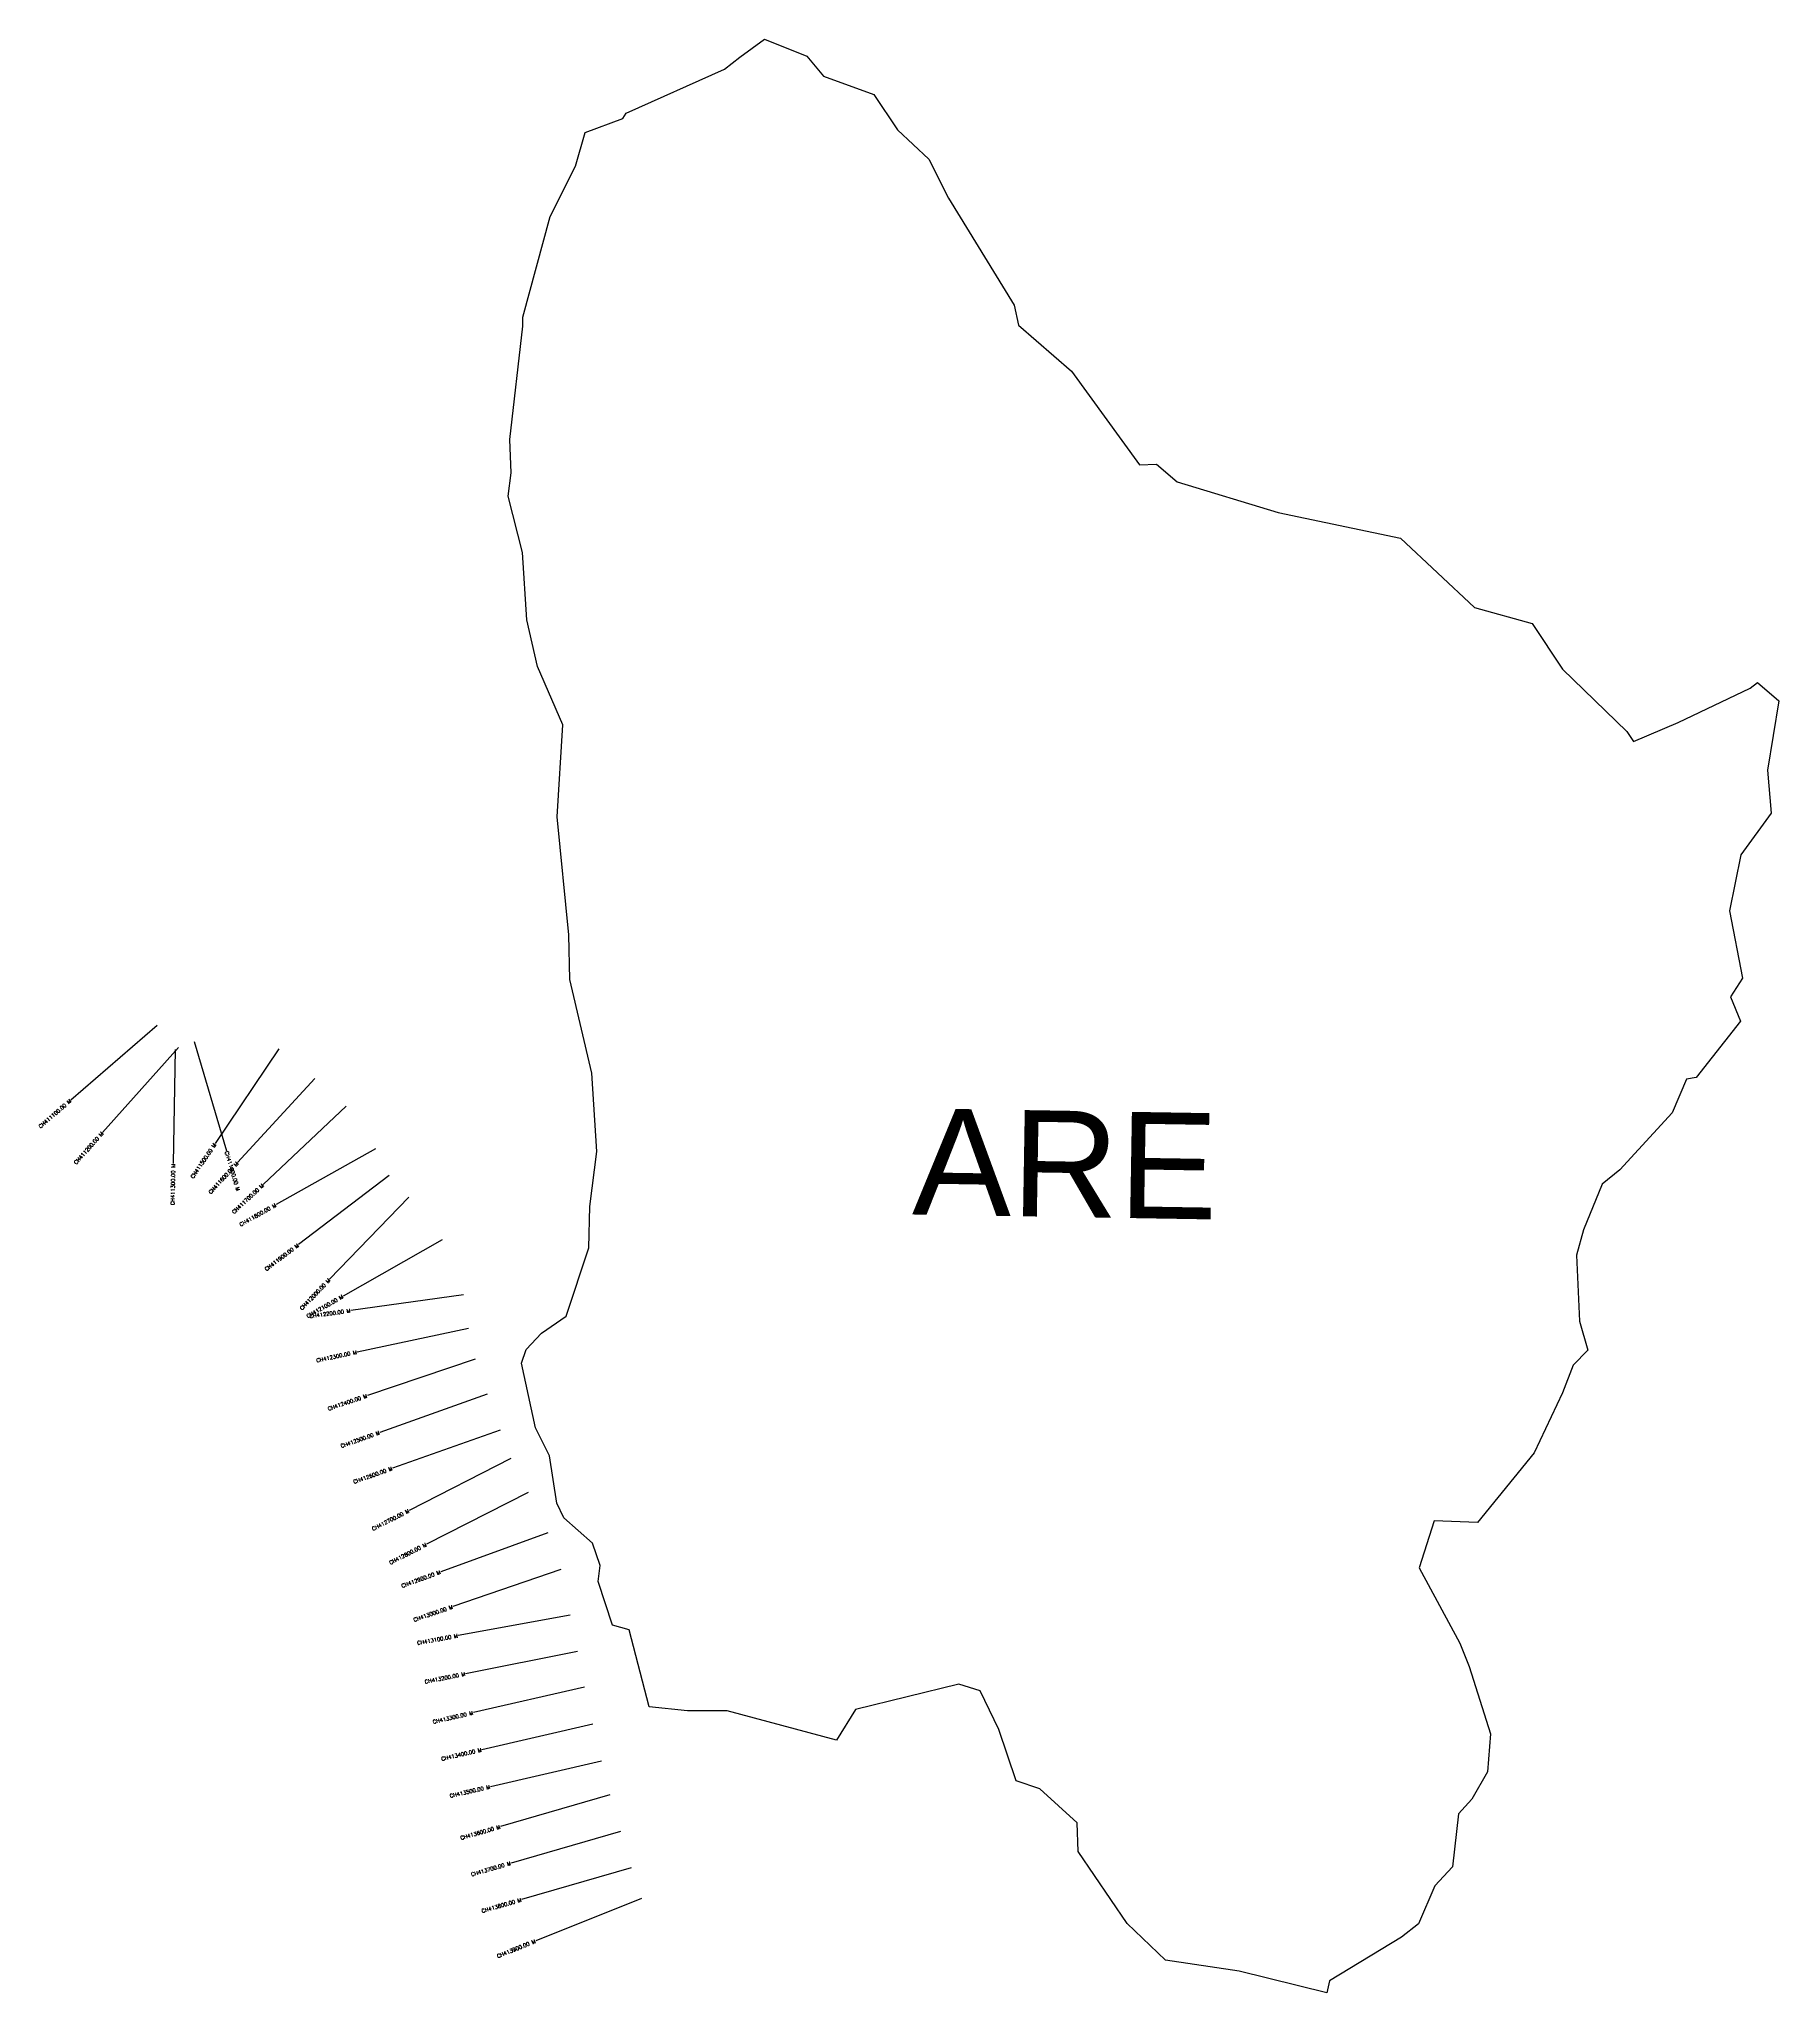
# Model space of a CAD drawing. Header units: metres. Extents: x 305549 to 310129, y 1935542 to 1940685.
import ezdxf
from ezdxf.enums import TextEntityAlignment as Align

# ---------------------------------------------------------------- set-up
doc = ezdxf.new("R2010")
doc.units = ezdxf.units.M
for name, color, linetype in [('CS', 134, 'Continuous'), ('CSMark', 6, 'Continuous'), ('village', 3, 'Continuous'), ('VILLAGE NAME', 250, 'Continuous')]:
    doc.layers.add(name, color=color, linetype=linetype)
doc.styles.get("Standard").update_dxf_attribs({"font": 'simplex.shx'})

msp = doc.modelspace()

# ---------------------------------------------------------------- linework, layer by layer
at = {"layer": 'CS'}
for p, q in [((305859.7, 1938088), (305632.5, 1937892.1)), ((305915.8, 1938030.6), (305716.2, 1937806.7)), ((305907.1, 1938024.8), (305902.1, 1937724.8)), ((305957.1, 1938045.8), (306042.1, 1937758.1)), ((306180.3, 1938026.4), (306012.4, 1937777.7)), ((306274.4, 1937948.6), (306071.6, 1937727.6)), ((306357.5, 1937875.6), (306139, 1937670.1)), ((306434.6, 1937763.4), (306172.9, 1937616.8)), ((306470.4, 1937693.2), (306231.7, 1937511.6)), ((306522.1, 1937636.2), (306313.8, 1937420.3)), ((306609.9, 1937524.4), (306349.2, 1937376.1)), ((306666.4, 1937378.9), (306369.3, 1937337.9)), ((306679.6, 1937290.3), (306386, 1937228.8)), ((306697.1, 1937210.3), (306413, 1937114)), ((306728.7, 1937117.7), (306446, 1937017.3)), ((306762.2, 1937023.5), (306479.5, 1936923.1)), ((306790.6, 1936948.4), (306523.4, 1936812)), ((306836.1, 1936859.4), (306568.9, 1936723)), ((306887.9, 1936753.2), (306606.1, 1936650.2)), ((306922.2, 1936656), (306638.4, 1936558.8)), ((306946.9, 1936536.4), (306651.9, 1936482.2)), ((306965.9, 1936440.5), (306671.6, 1936381.9)), ((306984.5, 1936346.7), (306692.1, 1936279.5)), ((307006.9, 1936249.3), (306714.5, 1936182.1)), ((307029.3, 1936151.8), (306736.9, 1936084.6)), ((307051.6, 1936063), (306763.5, 1935979.6)), ((307079.4, 1935966.9), (306791.2, 1935883.6)), ((307107.2, 1935870.8), (306819, 1935787.5)), ((307134.5, 1935790.5), (306856.1, 1935678.7))]:
    msp.add_line(p, q, dxfattribs=at)
at = {"layer": 'village', "color": 3, "true_color": 0x00ff00}
msp.add_polyline3d([(307025.5, 1936666.5, 0), (307005.5, 1936725.9, 0), (306930.1, 1936791.9, 0), (306912.1, 1936830.8, 0), (306892.1, 1936955.9, 0), (306856, 1937029.5, 0), (306818.6, 1937199.6, 0), (306830.9, 1937235.7, 0), (306871.3, 1937278.3, 0), (306936.6, 1937322.7, 0), (306995.6, 1937503.2, 0), (306998.3, 1937612.1, 0), (307017.1, 1937756.6, 0), (307003.8, 1937962.8, 0), (306946.1, 1938209.6, 0), (306943.8, 1938326.6, 0), (306913, 1938637.2, 0), (306928, 1938879.7, 0), (306860.8, 1939033.3, 0), (306833, 1939155.9, 0), (306821.8, 1939333.2, 0), (306783.6, 1939481.1, 0), (306791.3, 1939542.6, 0), (306788.1, 1939630.3, 0), (306822.7, 1939928.9, 0), (306822.1, 1939952.6, 0), (306894.3, 1940217.5, 0), (306960.6, 1940350.3, 0), (306986.6, 1940438.8, 0), (307085.9, 1940475.3, 0), (307094.6, 1940489.4, 0), (307352.7, 1940605, 0), (307393.4, 1940637.2, 0), (307458.8, 1940684.6, 0), (307569.6, 1940639.4, 0), (307613.6, 1940586.6, 0), (307746, 1940538.7, 0), (307808.2, 1940445.8, 0), (307890.8, 1940368.6, 0), (307943, 1940266, 0), (308115.8, 1939984.4, 0), (308126.9, 1939931.8, 0), (308266.5, 1939810.1, 0), (308445.5, 1939564.2, 0), (308490.4, 1939566.1, 0), (308544.8, 1939518.9, 0), (308810.5, 1939438.4, 0), (309132.1, 1939370.6, 0), (309327.2, 1939188.1, 0), (309479.5, 1939146.2, 0), (309558.5, 1939026.3, 0), (309728.1, 1938862.1, 0), (309745.5, 1938835.9, 0), (309863.1, 1938885.6, 0), (310052.6, 1938976.5, 0), (310072.4, 1938991.1, 0), (310128.6, 1938942.6, 0), (310098.1, 1938760.7, 0), (310108.2, 1938646.9, 0), (310028.2, 1938537.2, 0), (309998.2, 1938389.9, 0), (310032.6, 1938213.1, 0), (310001, 1938163.6, 0), (310027.4, 1938099.2, 0), (309910.8, 1937950.9, 0), (309885.6, 1937946.8, 0), (309847.6, 1937858.5, 0), (309709.9, 1937708.7, 0), (309663.7, 1937670.8, 0), (309613.9, 1937550.8, 0), (309596, 1937483.6, 0), (309603.4, 1937310.4, 0), (309625.5, 1937234, 0), (309587.3, 1937194.5, 0), (309558.5, 1937121.6, 0), (309484.7, 1936963.2, 0), (309335, 1936779.6, 0), (309220.8, 1936784.7, 0), (309181.8, 1936660.9, 0), (309288.4, 1936462.2, 0), (309313.5, 1936400.8, 0), (309369.1, 1936224.2, 0), (309361.5, 1936123.5, 0), (309320.5, 1936051.7, 0), (309285.4, 1936013, 0), (309269.7, 1935873.4, 0), (309222.5, 1935824, 0), (309180, 1935723.7, 0), (309134.9, 1935688.4, 0), (308945.4, 1935574, 0), (308938.3, 1935541.8, 0), (308708.2, 1935598.7, 0), (308514.2, 1935627.9, 0), (308412.8, 1935724.8, 0), (308283.8, 1935914.1, 0), (308281.3, 1935989.3, 0), (308183.4, 1936079.3, 0), (308120.5, 1936100.2, 0), (308075.5, 1936235.3, 0), (308025.8, 1936336.9, 0), (307969.7, 1936354.6, 0), (307697.9, 1936288.2, 0), (307647.5, 1936206.8, 0), (307360, 1936284.3, 0), (307255.7, 1936284.3, 0), (307155, 1936295, 0), (307102, 1936497.7, 0), (307058.5, 1936510.2, 0), (307020.2, 1936624.7, 0)], close=True, dxfattribs=at)

# ---------------------------------------------------------------- texts
at = {"layer": 'CSMark'}
for s, rotation, p in [('CH411100.00 M', 40.7747, (305631.7, 1937891.4)), ('CH411200.00 M', 48.2875, (305715.5, 1937805.9)), ('CH411500.00 M', 55.9778, (306011.8, 1937776.9)), ('CH411300.00 M', 89.0539, (305902.1, 1937723.8)), ('CH411600.00 M', 47.4459, (306070.9, 1937726.9)), ('CH411700.00 M', 43.2512, (306138.2, 1937669.4)), ('CH411800.00 M', 29.266, (306172, 1937616.3)), ('CH411900.00 M', 37.2627, (306230.9, 1937511)), ('CH412000.00 M', 46.0237, (306313.1, 1937419.6)), ('CH412100.00 M', 29.6323, (306348.3, 1937375.6)), ('CH412200.00 M', 7.8723, (306368.3, 1937337.7)), ('CH412300.00 M', 11.8198, (306385, 1937228.6)), ('CH412400.00 M', 18.709, (306412, 1937113.7)), ('CH412500.00 M', 19.5594, (306445.1, 1937017)), ('CH412600.00 M', 19.5594, (306478.5, 1936922.7)), ('CH412700.00 M', 27.044, (306522.5, 1936811.6)), ('CH412800.00 M', 27.044, (306568, 1936722.5)), ('CH412900.00 M', 20.074, (306605.2, 1936649.9)), ('CH413000.00 M', 18.9063, (306637.5, 1936558.5)), ('CH413100.00 M', 10.4026, (306650.9, 1936482.1)), ('CH413200.00 M', 11.2488, (306670.6, 1936381.7)), ('CH413300.00 M', 12.9457, (306691.1, 1936279.3)), ('CH413400.00 M', 12.9457, (306713.5, 1936181.8)), ('CH413500.00 M', 12.9457, (306735.9, 1936084.4)), ('CH413600.00 M', 16.1324, (306762.5, 1935979.3)), ('CH413700.00 M', 16.1324, (306790.3, 1935883.3)), ('CH413800.00 M', 16.1324, (306818.1, 1935787.2)), ('CH413900.00 M', 21.8914, (306855.2, 1935678.3))]:
    msp.add_text(s, height=10, rotation=rotation, dxfattribs=at).set_placement(p, align=Align.MIDDLE_RIGHT)
msp.add_text('CH411400.00 M', height=10, rotation=286.4613, dxfattribs=at).set_placement((306042.4, 1937757.1), align=Align.MIDDLE_LEFT)
at = {"layer": 'VILLAGE NAME', "insert": (307851, 1937870.4), "char_height": 279.599, "attachment_point": 1, "rotation": 359.0535}
msp.add_mtext_dynamic_manual_height_columns('{\\fArial|b0|i0|c0|p34;ARE}', width=921.736, gutter_width=1398, heights=[0], dxfattribs=at)

doc.saveas('drawing.dxf')
